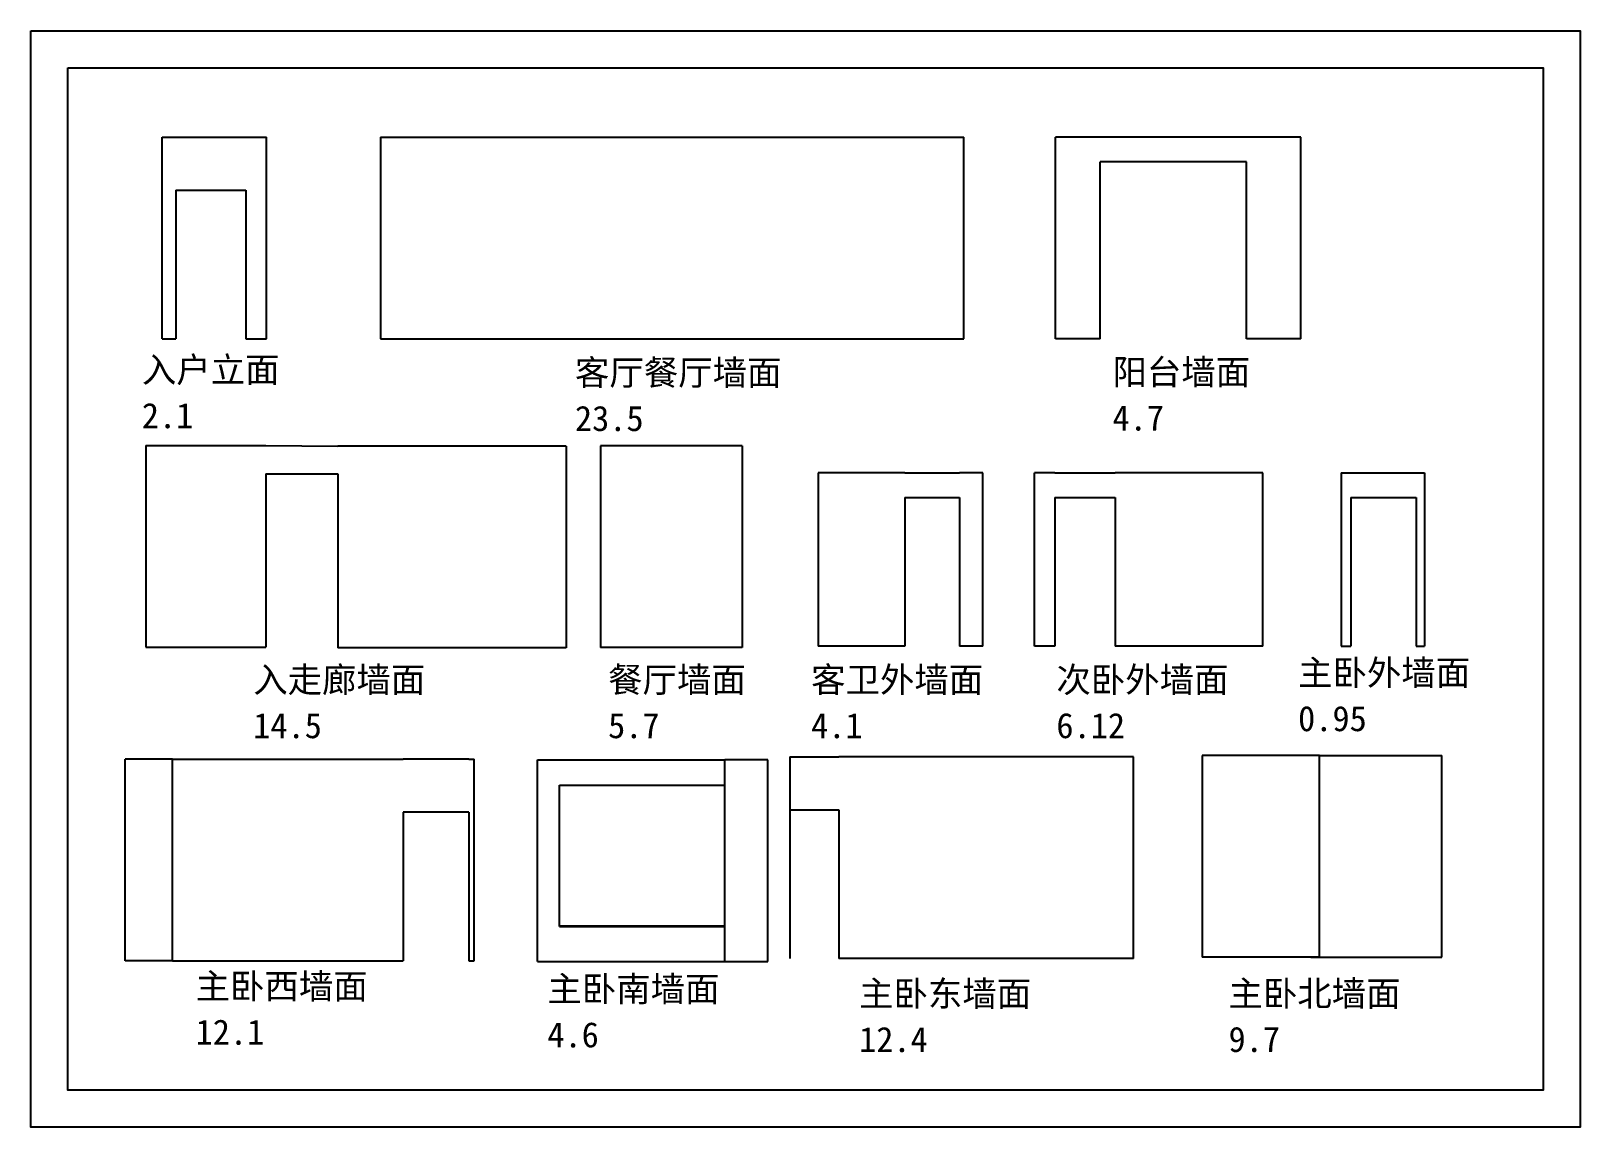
# Model space of a CAD drawing. Header units: millimetres. Extents: x -1666 to 220555, y -7114 to 28673.
# Drawn here: x 111036 to 132940, y -4928 to 10561 of the extents above; entities that cross this region are included whole.
import ezdxf

# ---------------------------------------------------------------- set-up
doc = ezdxf.new("R2010")
doc.units = ezdxf.units.MM
doc.header["$LTSCALE"] = 80
doc.styles.get("Standard").update_dxf_attribs({"font": 'arial.ttf'})

msp = doc.modelspace()

# ---------------------------------------------------------------- texts
at = {"color": 41, "true_color": 0xf4ee51, "char_height": 356.81724, "attachment_point": 1}
for s, insert in [('{\\fSimSun|b0|i0|c134|p2;入户立面}', (112603.608, 5952.795)), ('{\\fSimSun|b0|i0|c134|p2;客厅餐厅墙面}', (118727.638, 5912.659)), ('{\\fSimSun|b0|i0|c134|p2;阳台墙面}', (126328.982, 5919.542)), ('{\\fSimSun|b0|i0|c134|p2;2.1}', (112603.608, 5304.688)), ('{\\fSimSun|b0|i0|c134|p2;23.5}', (118727.638, 5264.552)), ('{\\fSimSun|b0|i0|c134|p2;4.7}', (126328.982, 5271.434)), ('{\\fSimSun|b0|i0|c134|p2;入走廊墙面}', (114178.518, 1571.887)), ('{\\fSimSun|b0|i0|c134|p2;餐厅墙面}', (119196.542, 1571.887)), ('{\\fSimSun|b0|i0|c134|p2;客卫外墙面}', (122067.367, 1571.887)), ('{\\fSimSun|b0|i0|c134|p2;次卧外墙面}', (125535.396, 1571.887)), ('{\\fSimSun|b0|i0|c134|p2;主卧外墙面}', (128953.247, 1670.901)), ('{\\fSimSun|b0|i0|c134|p2;14.5}', (114178.518, 923.78)), ('{\\fSimSun|b0|i0|c134|p2;5.7}', (119196.542, 923.78)), ('{\\fSimSun|b0|i0|c134|p2;4.1}', (122067.367, 923.78)), ('{\\fSimSun|b0|i0|c134|p2;6.12}', (125535.396, 923.78)), ('{\\fSimSun|b0|i0|c134|p2;0.95}', (128953.247, 1022.794)), ('{\\fSimSun|b0|i0|c134|p2;主卧西墙面}', (113363.643, -2760.016)), ('{\\fSimSun|b0|i0|c134|p2;主卧南墙面}', (118337.342, -2798.056)), ('{\\fSimSun|b0|i0|c134|p2;主卧东墙面}', (122745.181, -2864.658)), ('{\\fSimSun|b0|i0|c134|p2;主卧北墙面}', (127969.168, -2862.643)), ('{\\fSimSun|b0|i0|c134|p2;12.1}', (113363.643, -3408.124)), ('{\\fSimSun|b0|i0|c134|p2;4.6}', (118337.342, -3446.164)), ('{\\fSimSun|b0|i0|c134|p2;12.4}', (122745.181, -3512.765)), ('{\\fSimSun|b0|i0|c134|p2;9.7}', (127969.168, -3510.75))]:
    msp.add_mtext_dynamic_manual_height_columns(s, width=197330.18505, gutter_width=1784.086, heights=[0], dxfattribs=dict(at, insert=insert))

# ---------------------------------------------------------------- linework, layer by layer
at = {"color": 2, "true_color": 0xf1eb1f}
for p, q in [((112889.132, 9062.217), (113084.132, 9062.217)), ((114074.132, 9062.217), (114364.132, 9062.217)), ((115979.388, 9059.218), (124224.388, 9059.218)), ((128989.794, 9060.811), (125524.794, 9060.811)), ((128224.794, 8710.811), (126154.794, 8710.811)), ((112889.132, 6212.217), (113084.132, 6212.217)), ((114074.132, 6212.217), (114364.132, 6212.217)), ((115979.388, 6209.218), (124224.388, 6209.218)), ((126154.794, 6210.811), (125524.794, 6210.811)), ((128989.794, 6210.811), (128224.794, 6210.811)), ((112658.218, 4703.466), (114358.218, 4703.466)), ((118603.218, 4693.466), (115373.218, 4693.466)), ((121090.376, 4700.343), (119090.376, 4700.343)), ((123393.866, 4317.842), (122168.866, 4317.842)), ((124493.866, 4317.842), (124163.866, 4317.842)), ((128455.524, 4317.104), (126365.524, 4317.104)), ((129561.605, 4318.256), (129696.605, 4318.256)), ((130621.605, 4318.256), (130741.605, 4318.256)), ((112658.218, 1853.466), (114358.218, 1853.466)), ((118603.218, 1843.466), (115373.218, 1843.466)), ((121090.376, 1850.343), (119090.376, 1850.343)), ((123393.866, 1867.842), (122168.866, 1867.842)), ((124493.866, 1867.842), (124163.866, 1867.842)), ((128455.524, 1867.104), (126365.524, 1867.104)), ((129561.605, 1868.256), (129696.605, 1868.256)), ((130621.605, 1868.256), (130741.605, 1868.256)), ((113035.785, 270.711), (112368.285, 270.711)), ((113035.785, 270.711), (116300.785, 270.711)), ((117225.785, 270.711), (117300.785, 270.711)), ((126626.75, 304.27), (122456.75, 304.27)), ((129254.647, 321.979), (127594.647, 321.979)), ((129254.647, 321.979), (130984.647, 321.979)), ((113035.785, -2579.289), (112368.285, -2579.289)), ((113035.785, -2579.289), (116300.785, -2579.289)), ((117225.785, -2579.289), (117300.785, -2579.289)), ((120847.248, -2588.801), (121457.248, -2588.801)), ((126626.75, -2545.73), (122456.75, -2545.73)), ((129254.647, -2528.021), (127594.647, -2528.021)), ((129254.647, -2528.021), (130984.647, -2528.021))]:
    msp.add_line(p, q, dxfattribs=at)
at = {"color": 41, "true_color": 0xf4ee51}
for p, q in [((112889.132, 6212.217), (112889.132, 9062.217)), ((113084.132, 9062.217), (114074.132, 9062.217)), ((114364.132, 6212.217), (114364.132, 9062.217)), ((115979.388, 9059.218), (115979.388, 6209.218)), ((124224.388, 6209.218), (124224.388, 9059.218)), ((125524.794, 6210.811), (125524.794, 9060.811)), ((128989.794, 6210.811), (128989.794, 9060.811)), ((126154.794, 6210.811), (126154.794, 8710.811)), ((128224.794, 6210.811), (128224.794, 8710.811)), ((113084.132, 8312.217), (114074.132, 8312.217)), ((113084.132, 8312.217), (113084.132, 6212.217)), ((114074.132, 8312.217), (114074.132, 6212.217)), ((112658.218, 4703.466), (112658.218, 1853.466)), ((114358.218, 4703.466), (115373.218, 4693.466)), ((118603.218, 4693.466), (118603.218, 1843.466)), ((119090.376, 4700.343), (119090.376, 1850.343)), ((121090.376, 4700.343), (121090.376, 1850.343)), ((114358.218, 4303.466), (114358.218, 1853.466)), ((114358.218, 4303.466), (115373.218, 4303.466)), ((115373.218, 4303.466), (115373.218, 1843.466)), ((122168.866, 4317.842), (122168.866, 1867.842)), ((123393.866, 4317.842), (124163.866, 4317.842)), ((124493.866, 1867.842), (124493.866, 4317.842)), ((125515.524, 4317.104), (125225.524, 4317.104)), ((125225.524, 1867.104), (125225.524, 4317.104)), ((125515.524, 4317.104), (126365.524, 4317.104)), ((128455.524, 1867.104), (128455.524, 4317.104)), ((129561.605, 4318.256), (129561.605, 1868.256)), ((129696.605, 4318.256), (130621.605, 4318.256)), ((130741.605, 4318.256), (130741.605, 1868.256)), ((123393.866, 3967.842), (123393.866, 1867.842)), ((123393.866, 3967.842), (124163.866, 3967.842)), ((124163.866, 3967.842), (124163.866, 1867.842)), ((125515.524, 3967.104), (126365.524, 3967.104)), ((125515.524, 3967.104), (125515.524, 1867.104)), ((126365.524, 3967.104), (126365.524, 1867.104)), ((129696.605, 3968.256), (130621.605, 3968.256)), ((129696.605, 3968.256), (129696.605, 1868.256)), ((130621.605, 3968.256), (130621.605, 1868.256)), ((125515.524, 1867.104), (125225.524, 1867.104)), ((112368.285, -2579.289), (112368.285, 270.711)), ((113035.785, -2579.289), (113035.785, 270.711)), ((117225.785, 270.711), (116300.785, 270.711)), ((117300.785, -2579.289), (117300.785, 270.711)), ((118197.248, 261.199), (120847.248, 261.199)), ((118197.248, -2588.801), (118197.248, 261.199)), ((120847.248, -2588.801), (120847.248, 261.199)), ((121457.248, 261.199), (120847.248, 261.199)), ((121457.248, -2588.801), (121457.248, 261.199)), ((121766.75, 304.27), (122456.75, 304.27)), ((121766.75, 304.27), (121766.75, -445.73)), ((126626.75, -2545.73), (126626.75, 304.27)), ((127594.647, 321.979), (127594.647, -2528.021)), ((129254.647, -2528.021), (129254.647, 321.979)), ((129254.647, -2528.021), (129254.647, 321.979)), ((130984.647, -2528.021), (130984.647, 321.979)), ((118507.248, -2093.801), (118507.248, -98.801)), ((118507.248, -98.801), (120847.248, -98.801)), ((117225.785, -479.289), (116300.785, -479.289)), ((116300.785, -479.289), (116300.785, -2579.289)), ((117225.785, -479.289), (117225.785, -2579.289)), ((121766.75, -445.73), (122456.75, -445.73)), ((121766.75, -445.73), (121766.75, -2545.73)), ((122456.75, -445.73), (122456.75, -2545.73)), ((118507.248, -2083.801), (120847.248, -2083.801)), ((118507.248, -2093.801), (120847.248, -2093.801)), ((118197.248, -2588.801), (120847.248, -2588.801)), ((129134.647, -2528.021), (129254.647, -2528.021)), ((129134.647, -2528.021), (129254.647, -2528.021))]:
    msp.add_line(p, q, dxfattribs=at)
for points in [[(111035.791, 10561.061), (132939.667, 10561.061), (132939.667, -4928.109), (111035.791, -4928.109)], [(111035.791, 10561.061), (132939.667, 10561.061), (132939.667, -4928.109), (111035.791, -4928.109)], [(111558.375, 10038.476), (132417.082, 10038.476), (132417.082, -4405.524), (111558.375, -4405.524)], [(111558.375, 10038.476), (132417.082, 10038.476), (132417.082, -4405.524), (111558.375, -4405.524)]]:
    msp.add_lwpolyline(points, close=True, dxfattribs=at)

msp.set_redraw_order([(e.dxf.handle, doc.entitydb.next_handle()) for e in msp.query("TEXT MTEXT ATTDEF DIMENSION ARC_DIMENSION")])  # texts and dimensions are drawn at this point

doc.saveas('drawing.dxf')
